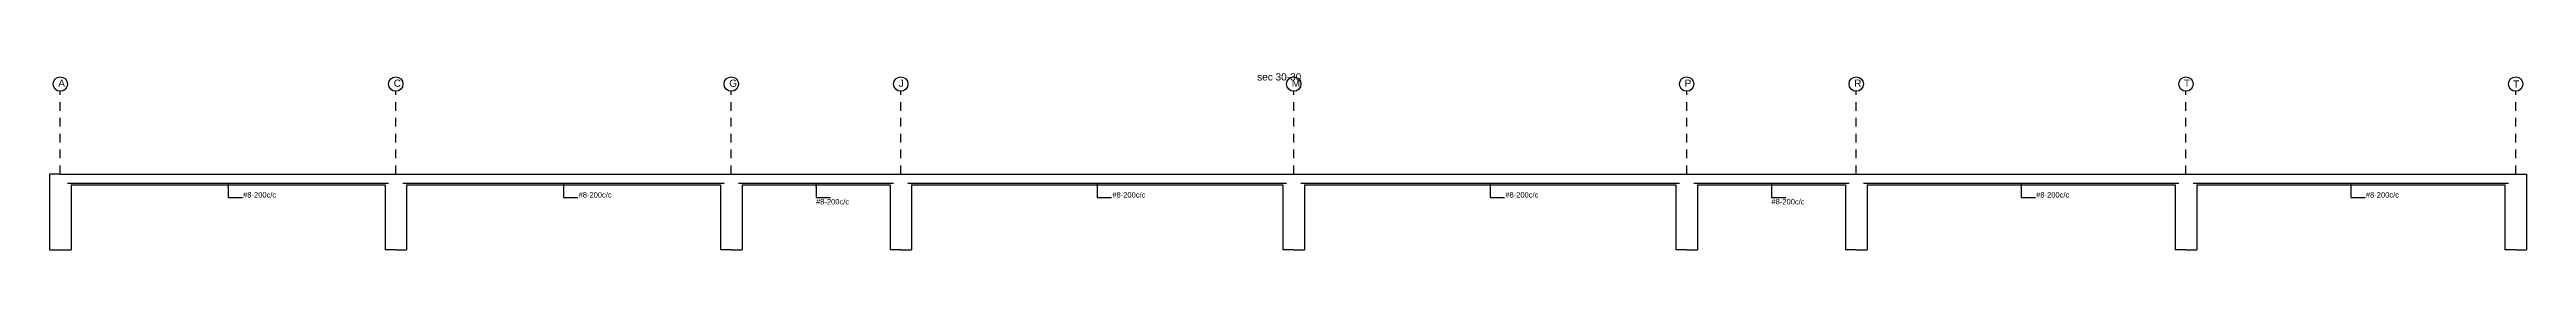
# Model space of a CAD drawing. Extents: x 0 to 119, y -5 to 121.
# Drawn here: x -0.15 to 34.33, y 82.83 to 85.28 of the extents above; entities that cross this region are included whole.
import ezdxf

# ---------------------------------------------------------------- set-up
doc = ezdxf.new("R2010")
doc.units = 0
doc.linetypes.add('ACAD_ISO02W100', pattern=[15, 12, -3])
for name, color, linetype in [('Axisline', 7, 'CONTINUOUS'), ('Axisline_Name', 1, 'CONTINUOUS'), ('LongBars', 1, 'CONTINUOUS'), ('Longsection', 2, 'CONTINUOUS'), ('Section_Name', 1, 'CONTINUOUS'), ('Slab_Bottom_Steel', 1, 'CONTINUOUS')]:
    doc.layers.add(name, color=color, linetype=linetype)
doc.styles.add('STRUDS_Arial', font='ARIAL.TTF', dxfattribs={"height": 0.04})

msp = doc.modelspace()

# ---------------------------------------------------------------- texts
at = {"layer": 'Axisline_Name', "style": 'STRUDS_Arial'}
for s, p in [('A', (-0.02813, 85.0925)), ('C', (4.64188, 85.0925)), ('G', (9.31188, 85.0925)), ('J', (11.6719, 85.0925)), ('M', (17.1419, 85.0925)), ('P', (22.6119, 85.0925)), ('R', (24.9719, 85.0925)), ('T', (29.5619, 85.0925)), ('T', (34.1425, 85.08))]:
    msp.add_text(s, height=0.1, dxfattribs=at).set_placement(p)
at = {"layer": 'LongBars', "style": 'STRUDS_Arial'}
for p in [(2.545, 83.555), (7.215, 83.555), (14.645, 83.555), (20.115, 83.555), (27.505, 83.555), (32.095, 83.555)]:
    msp.add_text('#8-200c/c', height=0.075, dxfattribs=at).set_placement(p)
at = {"layer": 'Section_name', "style": 'STRUDS_Arial'}
msp.add_text('sec 30-30', height=0.1, dxfattribs=at).set_placement((16.661, 85.18))
at = {"layer": 'Slab_Bottom_Steel', "style": 'STRUDS_Arial'}
for p in [(10.52, 83.46), (23.82, 83.46)]:
    msp.add_text('#8-200c/c', height=0.075, dxfattribs=at).set_placement(p)

# ---------------------------------------------------------------- linework, layer by layer
at = {"layer": 'Axisline', "linetype": 'ACAD_ISO02W100', "ltscale": 0.01}
for p, q in [((0, 83.88), (0, 85.03)), ((4.67001, 83.88), (4.67001, 85.03)), ((9.34, 83.88), (9.34, 85.03)), ((11.7, 83.88), (11.7, 85.03)), ((17.17, 83.88), (17.17, 85.03)), ((22.64, 83.88), (22.64, 85.03)), ((25, 83.88), (25, 85.03)), ((29.59, 83.88), (29.59, 85.03)), ((34.18, 83.88), (34.18, 85.03))]:
    msp.add_line(p, q, dxfattribs=at)
at = {"layer": 'Axisline'}
for centre in [(0, 85.13), (4.67001, 85.13), (9.34, 85.13), (11.7, 85.13), (17.17, 85.13), (22.64, 85.13), (25, 85.13), (29.59, 85.13), (34.18, 85.13)]:
    msp.add_circle(centre, 0.1, dxfattribs=at)
at = {"layer": 'Longsection'}
for p, q in [((0, 83.88), (-0.15, 83.88)), ((-0.15, 83.88), (-0.15, 82.83)), ((0, 83.88), (4.67001, 83.88)), ((4.67001, 83.88), (9.34, 83.88)), ((9.34, 83.88), (11.7, 83.88)), ((11.7, 83.88), (17.17, 83.88)), ((17.17, 83.88), (22.64, 83.88)), ((22.64, 83.88), (25, 83.88)), ((25, 83.88), (29.59, 83.88)), ((29.59, 83.88), (34.18, 83.88)), ((34.18, 83.88), (34.33, 83.88)), ((34.33, 83.88), (34.33, 82.83)), ((0.15, 83.73), (4.52001, 83.73)), ((0.15, 83.73), (0.15, 82.83)), ((4.52001, 83.73), (4.52001, 82.83)), ((4.82001, 83.73), (9.19, 83.73)), ((4.82001, 83.73), (4.82001, 82.83)), ((9.19, 83.73), (9.19, 82.83)), ((9.49, 83.73), (11.55, 83.73)), ((9.49, 83.73), (9.49, 82.83)), ((11.55, 83.73), (11.55, 82.83)), ((11.85, 83.73), (17.02, 83.73)), ((11.85, 83.73), (11.85, 82.83)), ((17.02, 83.73), (17.02, 82.83)), ((17.32, 83.73), (22.49, 83.73)), ((17.32, 83.73), (17.32, 82.83)), ((22.49, 83.73), (22.49, 82.83)), ((22.79, 83.73), (24.85, 83.73)), ((22.79, 83.73), (22.79, 82.83)), ((24.85, 83.73), (24.85, 82.83)), ((25.15, 83.73), (29.44, 83.73)), ((25.15, 83.73), (25.15, 82.83)), ((29.44, 83.73), (29.44, 82.83)), ((29.74, 83.73), (34.03, 83.73)), ((29.74, 83.73), (29.74, 82.83)), ((34.03, 83.73), (34.03, 82.83)), ((-0.15, 82.83), (0, 82.83)), ((0, 82.83), (0.15, 82.83)), ((4.67001, 82.83), (4.52001, 82.83)), ((4.67001, 82.83), (4.82001, 82.83)), ((9.34, 82.83), (9.19, 82.83)), ((9.34, 82.83), (9.49, 82.83)), ((11.7, 82.83), (11.55, 82.83)), ((11.7, 82.83), (11.85, 82.83)), ((17.17, 82.83), (17.02, 82.83)), ((17.17, 82.83), (17.32, 82.83)), ((22.64, 82.83), (22.49, 82.83)), ((22.64, 82.83), (22.79, 82.83)), ((25, 82.83), (24.85, 82.83)), ((25, 82.83), (25.15, 82.83)), ((29.59, 82.83), (29.44, 82.83)), ((29.59, 82.83), (29.74, 82.83)), ((34.18, 82.83), (34.03, 82.83)), ((34.18, 82.83), (34.33, 82.83))]:
    msp.add_line(p, q, dxfattribs=at)
at = {"layer": 'Slab_Bottom_Steel'}
for p, q in [((0.1, 83.755), (4.57001, 83.755)), ((2.335, 83.755), (2.335, 83.555)), ((2.335, 83.555), (2.535, 83.555)), ((4.77001, 83.755), (9.24, 83.755)), ((7.005, 83.755), (7.005, 83.555)), ((7.005, 83.555), (7.205, 83.555)), ((9.44, 83.755), (11.6, 83.755)), ((10.52, 83.755), (10.52, 83.555)), ((10.52, 83.555), (10.72, 83.555)), ((11.8, 83.755), (17.07, 83.755)), ((14.435, 83.755), (14.435, 83.555)), ((14.435, 83.555), (14.635, 83.555)), ((17.27, 83.755), (22.54, 83.755)), ((19.905, 83.755), (19.905, 83.555)), ((19.905, 83.555), (20.105, 83.555)), ((22.74, 83.755), (24.9, 83.755)), ((23.82, 83.755), (23.82, 83.555)), ((23.82, 83.555), (24.02, 83.555)), ((25.1, 83.755), (29.49, 83.755)), ((27.295, 83.755), (27.295, 83.555)), ((27.295, 83.555), (27.495, 83.555)), ((29.69, 83.755), (34.08, 83.755)), ((31.885, 83.755), (31.885, 83.555)), ((31.885, 83.555), (32.085, 83.555))]:
    msp.add_line(p, q, dxfattribs=at)
for points in [[(2.335, 83.755), (2.325, 83.695), (2.335, 83.755), (2.345, 83.695)], [(7.005, 83.755), (6.995, 83.695), (7.005, 83.755), (7.01501, 83.695)], [(10.52, 83.755), (10.51, 83.695), (10.52, 83.755), (10.53, 83.695)], [(14.435, 83.755), (14.425, 83.695), (14.435, 83.755), (14.445, 83.695)], [(19.905, 83.755), (19.895, 83.695), (19.905, 83.755), (19.915, 83.695)], [(23.82, 83.755), (23.81, 83.695), (23.82, 83.755), (23.83, 83.695)], [(27.295, 83.755), (27.285, 83.695), (27.295, 83.755), (27.305, 83.695)], [(31.885, 83.755), (31.875, 83.695), (31.885, 83.755), (31.895, 83.695)]]:
    msp.add_solid(points, dxfattribs=at)

msp.set_redraw_order([(e.dxf.handle, doc.entitydb.next_handle()) for e in msp.query("TEXT MTEXT ATTDEF DIMENSION ARC_DIMENSION")])  # texts and dimensions are drawn at this point

doc.saveas('drawing.dxf')
